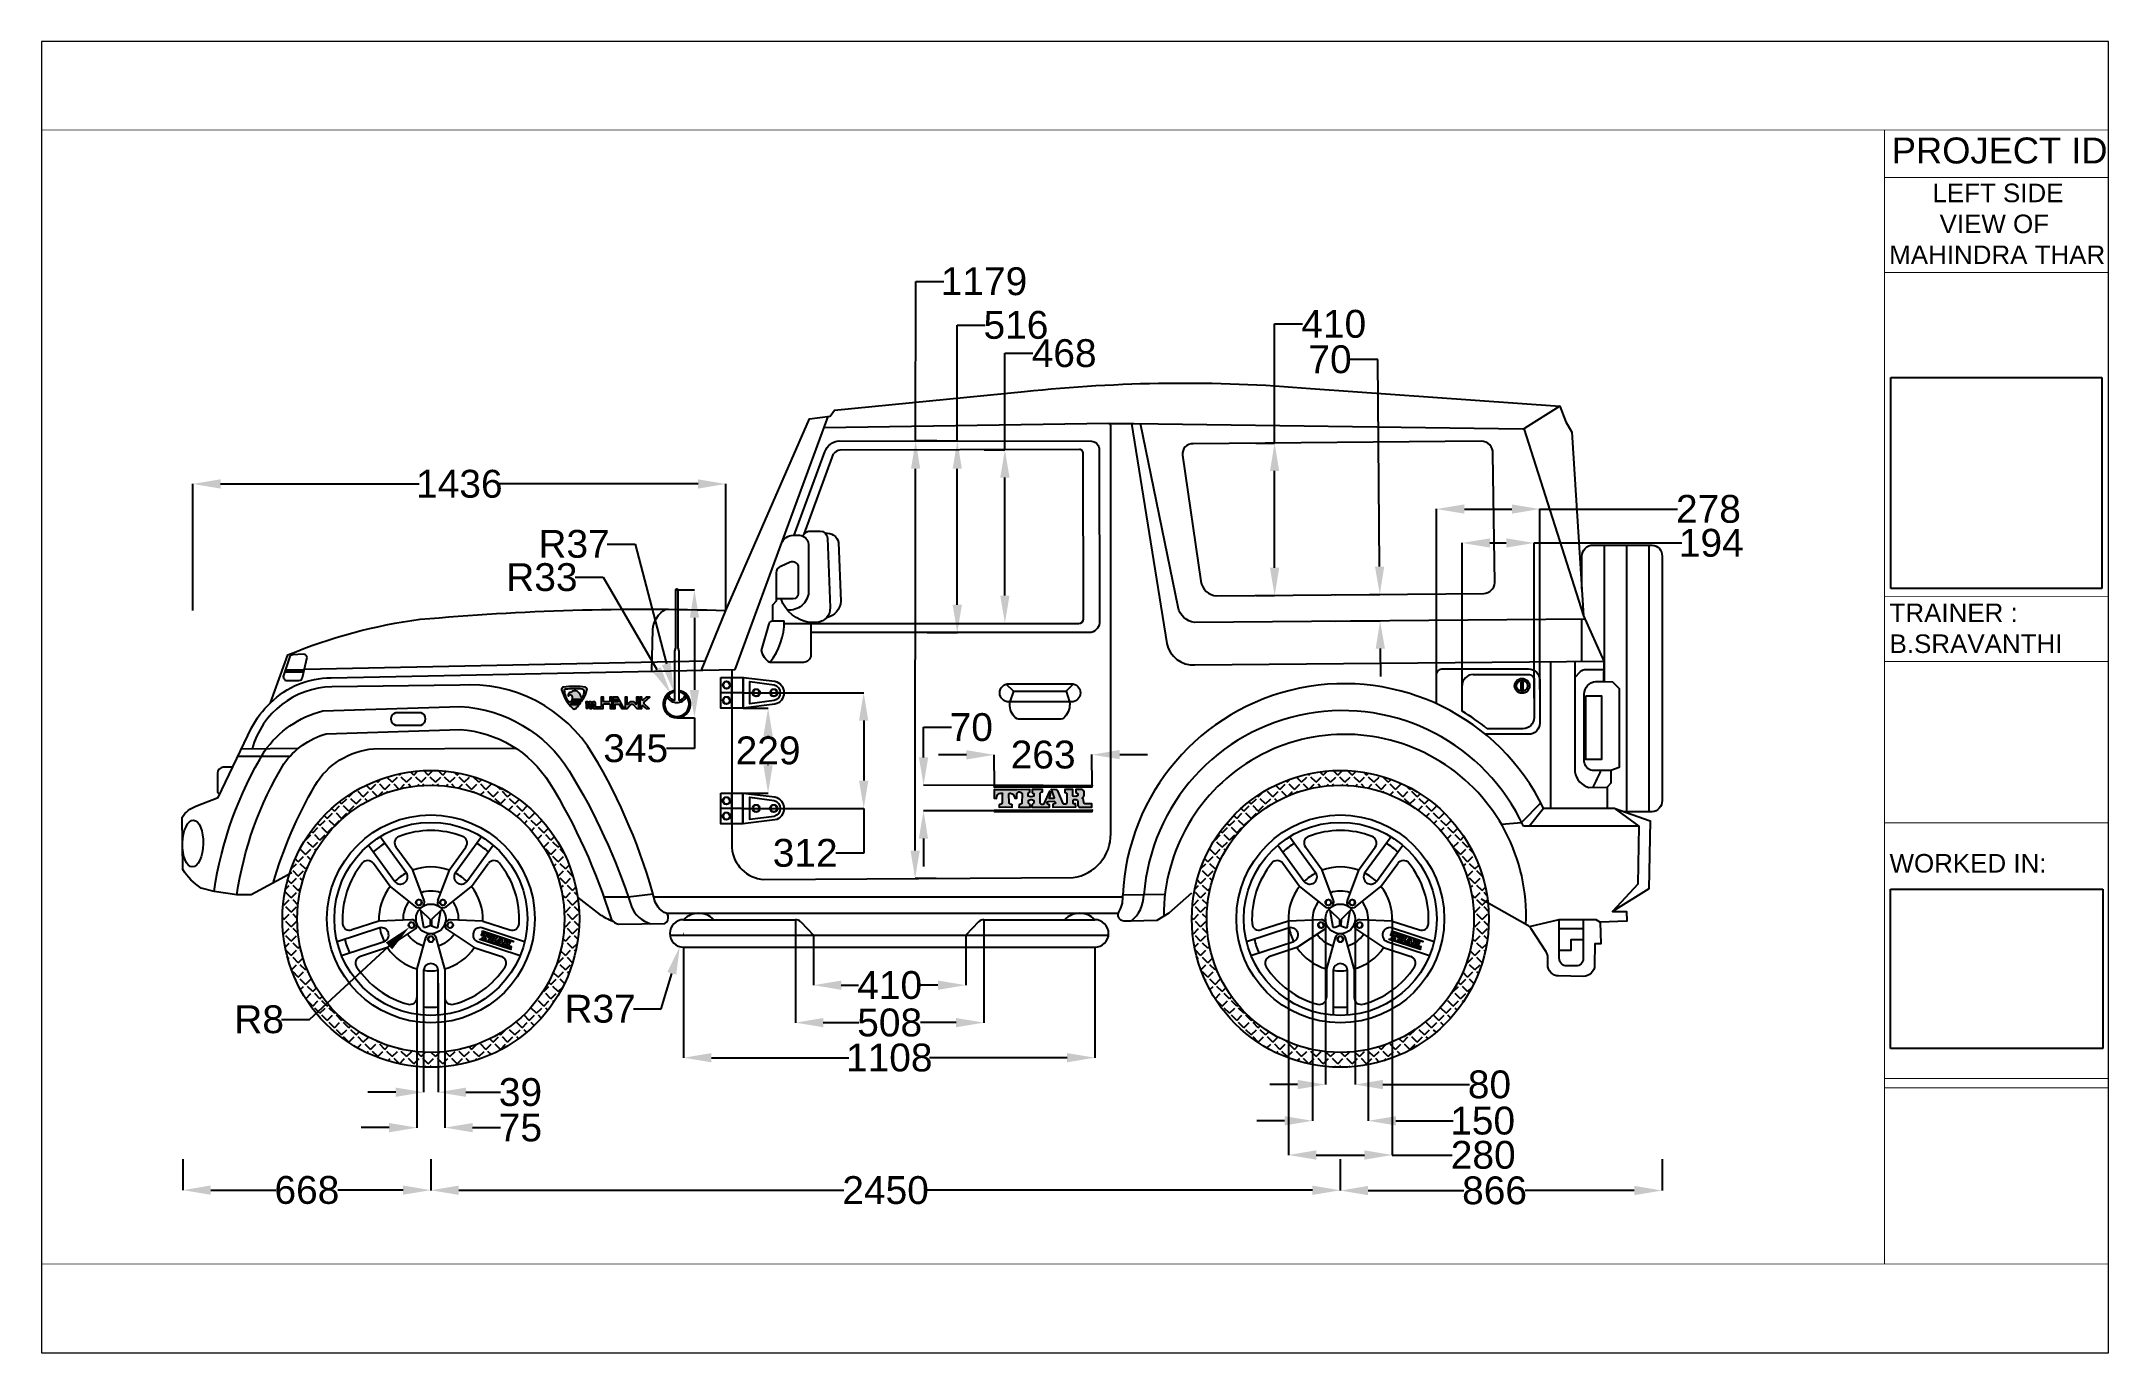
# Paper-space layout 'Right View' of a CAD drawing. Header units: millimetres. Extents: x 0 to 405, y 0 to 257.
# The model-space entities are those that its viewports show. They can reach past a viewport. Long polylines and large blocks are cut down to what shows.
import ezdxf

# ---------------------------------------------------------------- set-up
doc = ezdxf.new("R2010")
doc.units = ezdxf.units.MM
doc.header["$MEASUREMENT"] = 0
doc.layers.add('Dimensions', color=9, linetype='Continuous')
doc.layers.add('Zig Zag', color=7, linetype='ZIGZAG')
doc.styles.get("Standard").update_dxf_attribs({"font": 'arial.ttf'})
doc.linetypes.add('ZIGZAG', pattern='A,0.0001,-0.2,[131,ltypeshp.shx,S=0.2,R=0,X=-0.2,Y=0],-0.4,[131,ltypeshp.shx,S=0.2,R=180,X=0.2,Y=0],-0.2', length=0.8001)
doc.dimstyles.get("Standard").update_dxf_attribs({"dimtxt": 75, "dimasz": 75, "dimexe": 0.18, "dimexo": 0.0625, "dimgap": 0.09, "dimtad": 0, "dimtih": 1, "dimtoh": 1, "dimdec": 0, "dimzin": 0, "dimdsep": 46, "dimtxsty": 'Standard', "dimcen": 0.09, "dimadec": 0, "dimazin": 0, "dimtfac": 1, "dimtdec": 0, "dimtofl": 0, "dimtmove": 0, "dimatfit": 3, "dimfxl": 1, "dimtolj": 1, "dimtzin": 0, "dimarcsym": 0})
picture_1 = doc.add_image_def('image1.jpeg', size_in_pixel=(1023, 1024))
picture_2 = doc.add_image_def('image2.jpg', size_in_pixel=(866, 650))

psp = doc.layouts.new('Right View')

msp = doc.modelspace()

# ---------------------------------------------------------------- texts
at = {"attachment_point": 1}
for s, width, heights, insert, char_height in [('PROJECT ID', 571.664, [52.8], (122421.4, 44112), 69.98), ('      LEFT SIDE\\P       VIEW OF MAHINDRA THAR', 582.913, [357], (122414.4, 43987.7), 49.986), ('TRAINER :^JB.SRAVANTHI', 585.31, [147.1], (122415.4, 42856.6), 49.986), ('WORKED IN:', 558.131, [55.1], (122415.3, 42181.8), 49.99)]:
    msp.add_mtext_dynamic_manual_height_columns(s, width=width, gutter_width=0, heights=heights, dxfattribs=dict(at, insert=insert, char_height=char_height))

# ---------------------------------------------------------------- blocks, each defined once
blk = doc.blocks.new('*U3')
blk.add_circle((0, -3.3), 8)
blk.add_arc((0, -3.3), 14.6, 16.3739, 164.0888)
blk = doc.blocks.new('*U4')
at = {"color": 0, "linetype": 'ByBlock', "lineweight": -2, "transparency": 16777216}
for p, rotation in [((86446.1, 54757.7), 215.9999999999999), ((86506.5, 54757.7), 144), ((86427.5, 54700.3), 287.9999999999999), ((86525.1, 54700.3), 72)]:
    blk.add_blockref('*U3', p, dxfattribs=dict(at, rotation=rotation))
blk.add_blockref('*U3', (86476.3, 54664.8), dxfattribs=at)
blk = doc.blocks.new('*U5')
blk.add_lwpolyline([(8, 0), (4, 6.9), (-4, 6.9), (-8, 0), (-4, -6.9), (4, -6.9)], close=True)
blk = doc.blocks.new('*U6')
at = {"color": 0, "linetype": 'ByBlock', "lineweight": -2, "transparency": 16777216}
for p, rotation in [((86444.2, 54760.4), 215.9999999999999), ((86508.4, 54760.4), 144), ((86424.3, 54699.3), 287.9999999999999), ((86528.2, 54699.3), 71.99999999999996)]:
    blk.add_blockref('*U5', p, dxfattribs=dict(at, rotation=rotation))
blk.add_blockref('*U5', (86476.3, 54661.5), dxfattribs=at)
blk = doc.blocks.new('Thar Text')
h = blk.add_hatch(color=1)
h.dxf.hatch_style = 1
h.paths.add_polyline_path([(46.7, -3), (-34.6, 23.4), (-35.1, 21.7), (46.1, -4.7)])
h.paths.add_polyline_path([(-15.4, 11.2, -0.382894), (-13.9, 8.7), (-16.4, 1.4, -0.23712), (-17.9, 0.6), (-19.2, 0.6, 0.31703), (-19.4, 0.4), (-20, -1.3), (-10.7, -4.4), (-10.2, -2.9, 0.242247), (-10.7, -1.1, -0.339913), (-11, -0.2), (-10.4, 1.6, -0.265073), (-10.3, 1.7, -0.273396), (-5.9, 0.3, -0.277258), (-5.9, 0.1), (-6.5, -1.5, -0.294154), (-7.4, -2.3, 0.288317), (-8.7, -3.4), (-9.2, -4.9), (5.4, -9.6), (6, -7.6, -0.393076), (4.7, -5.4), (4.8, -5.1, -0.353837), (6, -4.5), (10.8, -6, -0.376101), (11.5, -7.4, -0.347638), (10.2, -8.3), (9, -8.3), (8.3, -10.5), (27.2, -16.6), (28, -13.9), (26.4, -13.4, -0.348559), (26, -12.8), (26.7, -10.7, -0.381602), (27.7, -10), (29.6, -10.6, -0.406679), (30.5, -12.6), (29.5, -15.8, 0.400639), (30.6, -17.9), (40.6, -21.1), (41.6, -18.3), (36.1, -16.5, -0.333412), (35.2, -15), (35.7, -13.1, 0.344418), (35.1, -11.1, 0.196792), (37.3, -9.2), (38.4, -6.2, 0.356185), (36.6, -3.6), (32, -2.1), (31.3, -4.1, 0.250677), (32, -5.5, -0.521072), (31.7, -7.7, -0.179004), (30.2, -7.8), (28.3, -7.1, -0.34931), (27.9, -6.3), (29.6, -1.4), (22.9, 0.8), (22.1, -1.6, -0.435565), (23.4, -3.7), (21.2, -10.5, -0.584703), (17.9, -10.3), (16.7, 1.7, 0.27519), (15.3, 3.2), (11.4, 4.5), (11.7, -3.1, -0.566637), (11.2, -3.6), (7.8, -2.5, -0.426032), (7.8, -1.8), (9.6, 0.4), (10.1, 2, 0.26241), (9.7, 3.6), (1.6, -5.4, -0.497213), (-1.2, -3.7), (1.2, 3.7, -0.471858), (3.7, 5.1), (4.3, 6.8), (-4.2, 9.6), (-4.9, 7.6, 0.376102), (-4, 6), (-4.7, 3.9, -0.251657), (-9.4, 5.4), (-9.1, 6.4, -0.401256), (-7, 8.1), (-6.3, 10.3), (-16.9, 13.7), (-26.6, 16.8), (-35.8, 19.8), (-38.1, 12.7), (-36.4, 12.1, -0.37191), (-31.2, 15.3, -0.585078), (-30.4, 13.7), (-32.6, 7, -0.316215), (-34.2, 6), (-35.5, 6.1, 0.351509), (-35.9, 5.8), (-36.5, 4.1), (-31, 2.4), (-25.6, 0.6), (-25, 2.3, 0.351509), (-25.2, 2.7), (-26.4, 3.4, -0.316215), (-27, 5.2), (-24.9, 11.9, -0.585078), (-23.3, 12.7, -0.37191), (-21, 7.1), (-19.3, 6.6), (-18.1, 10.1, -0.399434)])
h.paths.add_polyline_path([(40, -23.5), (-41.3, 2.9), (-41.8, 1.3), (39.4, -25.1)])
at = {"color": 1}
blk.add_lwpolyline([(-16.9, 13.7), (-26.6, 16.8), (-35.8, 19.8), (-38.1, 12.7), (-36.4, 12.1, -0.37191), (-31.2, 15.3, -0.585078), (-30.4, 13.7), (-32.6, 7, -0.316215), (-34.2, 6), (-35.5, 6.1, 0.351509), (-35.9, 5.8), (-36.5, 4.1), (-31, 2.4), (-25.6, 0.6), (-25, 2.3, 0.351509), (-25.2, 2.7), (-26.4, 3.4, -0.316215), (-27, 5.2), (-24.9, 11.9, -0.585078), (-23.3, 12.7, -0.37191), (-21, 7.1), (-19.3, 6.6), (-18.1, 10.1, -0.399434), (-15.4, 11.2, -0.382894), (-13.9, 8.7), (-16.4, 1.4, -0.23712), (-17.9, 0.6), (-19.2, 0.6, 0.31703), (-19.4, 0.4), (-20, -1.3), (-10.7, -4.4), (-10.2, -2.9, 0.242247), (-10.7, -1.1, -0.339913), (-11, -0.2), (-10.4, 1.6, -0.265073), (-10.3, 1.7, -0.273396), (-5.9, 0.3, -0.277258), (-5.9, 0.1), (-6.5, -1.5, -0.294154), (-7.4, -2.3, 0.288317), (-8.7, -3.4), (-9.2, -4.9), (5.4, -9.6), (6, -7.6, -0.393076), (4.7, -5.4), (4.8, -5.1, -0.353837), (6, -4.5), (10.8, -6, -0.376101), (11.5, -7.4, -0.347638), (10.2, -8.3), (9, -8.3), (8.3, -10.5), (27.2, -16.6), (28, -13.9), (26.4, -13.4, -0.348559), (26, -12.8), (26.7, -10.7, -0.381602), (27.7, -10), (29.6, -10.6, -0.406679), (30.5, -12.6), (29.5, -15.8, 0.400639), (30.6, -17.9), (40.6, -21.1), (41.6, -18.3), (36.1, -16.5, -0.333412), (35.2, -15), (35.7, -13.1, 0.344418), (35.1, -11.1, 0.196792), (37.3, -9.2), (38.4, -6.2, 0.356185), (36.6, -3.6), (32, -2.1), (31.3, -4.1, 0.250677), (32, -5.5, -0.521072), (31.7, -7.7, -0.179004), (30.2, -7.8), (28.3, -7.1, -0.34931), (27.9, -6.3), (29.6, -1.4), (22.9, 0.8), (22.1, -1.6, -0.435565), (23.4, -3.7), (21.2, -10.5, -0.584703), (17.9, -10.3), (16.7, 1.7, 0.27519), (15.3, 3.2), (11.4, 4.5), (11.7, -3.1, -0.58706), (11.2, -3.6), (7.8, -2.5, -0.426032), (7.8, -1.8), (9.6, 0.4), (10.1, 2, 0.26241), (9.7, 3.6), (1.6, -5.4, -0.497213), (-1.2, -3.7), (1.2, 3.7, -0.471858), (3.7, 5.1), (4.3, 6.8), (-4.2, 9.6), (-4.9, 7.6, 0.376102), (-4, 6), (-4.7, 3.9, -0.251657), (-9.4, 5.4), (-9.1, 6.4, -0.401256), (-7, 8.1), (-6.3, 10.3), (-16.9, 13.7)], format="xyb", dxfattribs=at)
for points in [[(-34.6, 23.4), (46.7, -3), (46.1, -4.7), (-35.1, 21.7)], [(-41.3, 2.9), (40, -23.5), (39.4, -25.1), (-41.8, 1.3)]]:
    blk.add_lwpolyline(points, close=True, dxfattribs=at)
blk = doc.blocks.new('Wheel')
h = blk.add_hatch()
h.set_pattern_fill('ANGLE', color=256, scale=100, angle=45)
h.set_pattern_definition([(45, (-86476.282, -54716.16), (-19.4454365, 19.4454365), [20, -7.5]), (135, (-86476.282, -54716.16), (-19.4454365, -19.4454365), [20, -7.5])])
h.paths.add_polyline_path([(0, 400), (0, 360, -0.414214), (360, 0), (400, 0, 0.414214)])
h.paths.add_polyline_path([(0, 400, 0.414214), (-400, 0), (-360, 0, -0.414214), (0, 360)])
h.paths.add_polyline_path([(-360, 0), (-400, 0, 0.414214), (0, -400), (0, -360, -0.414214)])
h.paths.add_polyline_path([(400, 0), (360, 0, -0.414214), (0, -360), (0, -400, 0.414214)])
for points in [[(-168.2, 198.3), (-97.1, 100.4, 0.916875), (-65.5, 123.4), (-136.6, 221.2)], [(136.6, 221.2), (65.5, 123.4, 0.916875), (97.1, 100.4), (168.2, 198.3)], [(-240.6, -98.7), (-125.5, -61.3, 0.916875), (-137.6, -24.2), (-252.6, -61.6)], [(252.6, -61.6), (137.6, -24.2, 0.916875), (125.5, -61.3), (240.6, -98.7)], [(19.5, -259.3), (19.5, -138.3, 0.916875), (-19.5, -138.3), (-19.5, -259.3)]]:
    blk.add_lwpolyline(points, format="xyb")
for points in [[(-48.9, 131.2), (-94.2, 193.4)], [(48.9, 131.2), (94.2, 193.4)], [(-109.6, 87.1), (-154.8, 149.3)], [(-18.4, 49.2), (-48.9, 131.2)], [(48.9, 131.2), (18.3, 49.1)], [(109.6, 87.1), (154.8, 149.3)], [(-109.6, 87.1), (-41, 32.6)], [(41.1, 32.7), (109.6, 87.1)], [(-1.9, -2), (-1.8, -18.5), (-14.1, -23.7), (-18.9, -23.7), (-27.1, 22.8), (-1.9, -2)], [(1.9, -2), (1.8, -18.5), (14.1, -23.7), (18.9, -23.7), (27, 22.8), (1.9, -2)], [(-139.9, -6), (-213, -29.8)], [(-52.5, -2.3), (-139.9, -6)], [(-116.7, -77.3), (-43.7, -29)], [(-14.1, -50.6), (-37.5, -134.9)], [(37.5, -134.9), (14, -50.5)], [(43.8, -29), (116.7, -77.3)], [(139.9, -6), (52.4, -2.3)], [(139.9, -6), (213, -29.8)], [(-116.7, -77.3), (-189.9, -101.1)], [(116.7, -77.3), (189.9, -101.1)], [(-37.5, -134.9), (-37.5, -211.8)], [(37.5, -134.9), (37.5, -211.8)]]:
    blk.add_lwpolyline(points)
for radius in [400, 360, 280, 260, 40]:
    blk.add_circle((0, 0), radius)
for centre, radius, start, end in [((0, 0), 238, 68.8883, 111.1117), ((0, 0), 238, 121.3003, 130.6997), ((-78.9, 204.5), 18.8, 111.1117, 216), ((78.9, 204.5), 18.8, 324, 68.8883), ((0, 0), 238, 49.3003, 58.6997), ((0, 0), 238, 140.8883, 183.1117), ((-170.1, 138.3), 18.8, 36, 140.8883), ((0, 0), 140, 117.9935, 134.0065), ((0, 0), 140, 69.5368, 110.4632), ((0, 0), 140, 45.9935, 62.0065), ((170.1, 138.3), 18.8, 39.1117, 144), ((0, 0), 238, 356.8883, 39.1117), ((0, 0), 140, 141.5368, 182.4632), ((0, 0), 75, 69.5368, 110.4632), ((0, 0), 140, 357.5368, 38.4632), ((0, 0), 75, 141.5368, 182.4632), ((0, 0), 75, 357.5368, 38.4632), ((-218.9, -11.9), 18.8, 183.1117, 288), ((0, 0), 238, 193.3003, 202.6997), ((0, 0), 140, 189.9935, 206.0065), ((0, 0), 75, 213.5368, 254.4632), ((0, 0), 75, 285.5368, 326.4632), ((218.9, -11.9), 18.8, 252, 356.8883), ((-184.1, -119), 18.8, 108, 212.8883), ((0, 0), 140, 213.5368, 254.4632), ((0, 0), 140, 285.5368, 326.4632), ((184.1, -119), 18.8, 327.1117, 72), ((0, 0), 238, 212.8883, 255.1117), ((0, 0), 140, 261.9935, 278.0065), ((0, 0), 238, 284.8883, 327.1117), ((-56.3, -211.8), 18.8, 255.1117, 0), ((56.3, -211.8), 18.8, 180, 284.8883), ((0, 0), 238, 265.3003, 274.6997)]:
    blk.add_arc(centre, radius, start, end)
for name in ['*U4', '*U6']:
    blk.add_blockref(name, (-86476.3, -54716.2))
at = {"color": 1, "xscale": 1.026477805229593, "yscale": 1.026477805229593, "zscale": 1.026477805229593}
blk.add_blockref('Thar Text', (174.7, -56.7), dxfattribs=at)
blk = doc.blocks.new('hawk')
h = blk.add_hatch(color=1)
h.dxf.hatch_style = 1
h.paths.add_polyline_path([(-35.9, 19, 0.404591), (-37.4, 16.6, 0.130147), (-27.7, 0.2, 0.408551), (-24.7, -0.1, 0.029395), (-21.8, 3.1), (-28.5, 3.1, -0.952211), (-28.6, 4.2), (-20.8, 4.2, 0.008754), (-20.1, 5.2), (-27.3, 5.2, -0.952211), (-27.4, 6.4), (-19.3, 6.4, 0.007725), (-18.7, 7.3), (-26.3, 7.3, -0.952211), (-26.4, 8.4), (-18, 8.4, 0.059257), (-14.6, 16.4, 0.409649), (-15.8, 19, 0.077233)])
h.paths.add_polyline_path([(-17.3, 15.2, -0.067371), (-18.8, 9.8, -0.471179), (-19.7, 9.8, 0.127913), (-22.4, 14.6, 0.282161), (-27.3, 15.4, 0.106668), (-28.7, 14.6, -0.178163), (-29.6, 14.2), (-30, 14.2, 0.211255), (-31.2, 13.4, 0.208142), (-31.3, 11.1, -0.206483), (-30.6, 12.3, -0.27889), (-29.4, 12.2, -0.363364), (-28, 8.2, -0.109199), (-29.2, 6, -0.464593), (-31, 6.1, -0.137068), (-34.8, 16, -0.350281), (-33.5, 17.5, -0.046137), (-19, 17.6, -0.443081)], flags=16)
h.paths.add_polyline_path([(-12.1, 4), (-12.1, 0), (-10.2, 0), (-10.2, 4.2), (-9.2, 4.2, -0.393943), (-8.8, 3.8), (-8.8, 0), (0, 0), (0, 3.4, -0.198912), (0.1, 3.6), (0.4, 3.9, -0.198912), (0.6, 4), (5.5, 4, -0.198912), (5.8, 3.9), (6, 3.6, -0.198912), (6.1, 3.4), (6.1, 0), (10.8, 0), (10.8, 3.4, -0.414214), (11.3, 3.9), (14.1, 3.9, -0.255949), (14.4, 3.8), (16.8, 0), (21.5, 0), (24.5, 3.5, -0.218786), (25.1, 3.9), (26.2, 3.9, -0.184158), (27, 3.5), (30.1, 0), (34.7, 0), (34.7, 1.9, -0.249265), (35.1, 2.7), (38.4, 0), (41.2, 0), (37, 3.8, -0.212693), (36.8, 4.1), (36.8, 5.6, -0.21738), (37, 5.9), (41.7, 10), (38.4, 10), (35.5, 7.5, -0.178932), (35.2, 7.4), (35, 7.4, -0.414214), (34.8, 7.6), (34.8, 10), (32.8, 10), (32.8, 1.1, -0.971146), (31.9, 1.1), (31.9, 10), (29.9, 10), (29.9, 4, -0.502321), (29.2, 3.9), (27.7, 5.6, 0.213791), (27.1, 5.9), (24.6, 5.9, 0.171096), (23.8, 5.6), (22.2, 3.7, -0.62129), (21.4, 3.8), (21.4, 10), (19.6, 10), (19.6, 0.9), (18.6, 0.9, -0.221264), (18, 1.3), (13.2, 10), (9, 10), (9, 1, -0.842099), (7.9, 1), (7.9, 10), (6, 10), (6, 6.4, -0.414214), (5.6, 6), (0.6, 6, -0.414214), (0.2, 6.4), (0.2, 10), (-1.8, 10), (-1.8, 1.6, -0.414214), (-2.3, 1.1), (-6.4, 1.1, -0.328801), (-7, 1.7), (-7, 5.1, 0.367304), (-7.6, 5.8), (-9.2, 5.8, 0.386944), (-9.7, 5.1), (-10.2, 5.1, 0.370557), (-10.9, 5.8), (-12.3, 5.8, 0.398474), (-13, 5.1), (-13.4, 5.1, 0.323889), (-13.9, 5.8), (-15.2, 5.8, 0.393145), (-15.7, 5.5), (-15.7, 4.8, 0.166006), (-15.6, 4.7), (-15.3, 4.2, -0.166006), (-15.2, 4.1), (-15.2, 0), (-13.5, 0), (-13.5, 4, -0.54313)])
h.paths.add_polyline_path([(10.7, 6), (10.7, 8, -0.414214), (10.9, 8.3), (11.8, 8.3, -0.251857), (12, 8.2), (13.1, 6.5, -0.134352), (13.2, 6.4), (13.2, 6, -0.428842), (12.9, 5.8), (10.9, 5.8, -0.414214)], flags=16)
for points in [[(-20.1, 5.2), (-27.3, 5.2, -0.952211), (-27.4, 6.4), (-19.3, 6.4, 0.007725), (-18.7, 7.3), (-26.3, 7.3, -0.952211), (-26.4, 8.4), (-18, 8.4, 0.059257), (-14.6, 16.4, 0.409649), (-15.8, 19, 0.077233), (-35.9, 19, 0.404591), (-37.4, 16.6, 0.130147), (-27.7, 0.2, 0.408551), (-24.7, -0.1, 0.029395), (-21.8, 3.1), (-28.5, 3.1, -0.952211), (-28.6, 4.2), (-20.8, 4.2, 0.008754)], [(10.9, 8.3), (11.8, 8.3, -0.251857), (12, 8.2), (13.1, 6.5, -0.134352), (13.2, 6.4), (13.2, 6, -0.428842), (12.9, 5.8), (10.9, 5.8, -0.414214), (10.7, 6), (10.7, 8, -0.414214)]]:
    blk.add_lwpolyline(points, format="xyb", close=True)
for points in [[(-34.8, 16, -0.350281), (-33.5, 17.5, -0.046137), (-19, 17.6, -0.443081), (-17.3, 15.2, -0.067371), (-18.8, 9.8, -0.471179), (-19.7, 9.8, 0.127913), (-22.4, 14.6, 0.282161), (-27.3, 15.4, 0.106668), (-28.7, 14.6, -0.178163), (-29.6, 14.2), (-30, 14.2, 0.211255), (-31.2, 13.4, 0.208142), (-31.3, 11.1, -0.206483), (-30.6, 12.3, -0.27889), (-29.4, 12.2, -0.363364), (-28, 8.2, -0.109199), (-29.2, 6, -0.464593), (-31, 6.1, -0.137068), (-34.8, 16)], [(-13.5, 0), (-13.5, 4, -0.54313), (-12.1, 4), (-12.1, 0), (-10.2, 0), (-10.2, 4.2), (-9.2, 4.2, -0.393943), (-8.8, 3.8), (-8.8, 0), (0, 0), (0, 3.4, -0.198912), (0.1, 3.6), (0.4, 3.9, -0.198912), (0.6, 4), (5.5, 4, -0.198912), (5.8, 3.9), (6, 3.6, -0.198912), (6.1, 3.4), (6.1, 0), (10.8, 0), (10.8, 3.4, -0.422861), (11.3, 3.9), (14.1, 3.9, -0.255949), (14.4, 3.8), (16.8, 0), (21.5, 0), (24.5, 3.5, -0.218786), (25.1, 3.9), (26.2, 3.9, -0.184158), (27, 3.5), (30.1, 0), (34.7, 0), (34.7, 1.9, -0.249265), (35.1, 2.7), (38.4, 0), (41.2, 0), (37, 3.8, -0.212693), (36.8, 4.1), (36.8, 5.6, -0.21738), (37, 5.9), (41.7, 10), (38.4, 10), (35.5, 7.5, -0.178932), (35.2, 7.4), (35, 7.4, -0.414214), (34.8, 7.6), (34.8, 10), (32.8, 10), (32.8, 1.1, -0.969725), (31.9, 1.1), (31.9, 10), (29.9, 10), (29.9, 4, -0.502321), (29.2, 3.9), (27.7, 5.6, 0.213791), (27.1, 5.9), (24.6, 5.9, 0.171096), (23.8, 5.6), (22.2, 3.6, -0.600263), (21.4, 3.8), (21.4, 10), (19.6, 10), (19.6, 0.9), (18.6, 0.9, -0.221264), (18, 1.3), (13.2, 10), (9, 10), (9, 1, -0.842099), (7.9, 1), (7.9, 10), (6, 10), (6, 6.4, -0.414214), (5.6, 6), (0.6, 6, -0.414214), (0.2, 6.4), (0.2, 10), (-1.8, 10), (-1.8, 1.6, -0.414143), (-2.3, 1.1), (-6.4, 1.1, -0.328801), (-7, 1.7), (-7, 5.1, 0.367304), (-7.6, 5.8), (-9.2, 5.8, 0.386944), (-9.7, 5.1), (-10.2, 5.1, 0.370557), (-10.9, 5.8), (-12.3, 5.8, 0.398474), (-13, 5.1), (-13.4, 5.1, 0.323889), (-13.9, 5.8), (-15.2, 5.8, 0.393145), (-15.7, 5.5), (-15.7, 4.8, 0.166006), (-15.6, 4.7), (-15.3, 4.2, -0.166006), (-15.2, 4.1), (-15.2, 0)]]:
    blk.add_lwpolyline(points, format="xyb")
blk.add_lwpolyline([(-13.5, 0), (-15.2, 0)])
blk = doc.blocks.new('*D133')
at = {"layer": 'Defpoints', "color": 0, "transparency": 16777216}
for p in [(120895.7, 42007.1), (120975.7, 42007.1), (120975.7, 41560.7)]:
    blk.add_point(p, dxfattribs=at)
at = {"layer": 'Dimensions', "color": 0, "lineweight": -2, "transparency": 16777216}
for p, q in [((120895.7, 42007), (120895.7, 41560.5)), ((120975.7, 42007), (120975.7, 41560.5)), ((120820.7, 41560.7), (120745.7, 41560.7)), ((121050.7, 41560.7), (121283.8, 41560.7))]:
    blk.add_line(p, q, dxfattribs=at)
at = {"layer": 'Dimensions', "color": 0, "transparency": 16777216}
for points in [[(120820.7, 41573.2), (120820.7, 41548.2), (120895.7, 41560.7)], [(121050.7, 41573.2), (121050.7, 41548.2), (120975.7, 41560.7)]]:
    blk.add_solid(points, dxfattribs=at)
at = {"layer": 'Dimensions', "color": 0, "transparency": 16777216, "insert": (121337.5, 41560.7), "char_height": 75, "attachment_point": 5}
blk.add_mtext('\\A1;80', dxfattribs=at)
blk = doc.blocks.new('*D134')
at = {"layer": 'Defpoints', "color": 0, "transparency": 16777216}
for p in [(120860.7, 42007.1), (121010.7, 42007.1), (121010.7, 41463.1)]:
    blk.add_point(p, dxfattribs=at)
at = {"layer": 'Dimensions', "color": 0, "lineweight": -2, "transparency": 16777216}
for p, q in [((120860.7, 42007), (120860.7, 41462.9)), ((121010.7, 42007), (121010.7, 41462.9)), ((120785.7, 41463.1), (120710.7, 41463.1)), ((121085.7, 41463.1), (121239.9, 41463.1))]:
    blk.add_line(p, q, dxfattribs=at)
at = {"layer": 'Dimensions', "color": 0, "transparency": 16777216}
for points in [[(120785.7, 41475.6), (120785.7, 41450.6), (120860.7, 41463.1)], [(121085.7, 41475.6), (121085.7, 41450.6), (121010.7, 41463.1)]]:
    blk.add_solid(points, dxfattribs=at)
at = {"layer": 'Dimensions', "color": 0, "transparency": 16777216, "insert": (121319.2, 41463.1), "char_height": 75, "attachment_point": 5}
blk.add_mtext('\\A1;150', dxfattribs=at)
blk = doc.blocks.new('*D135')
at = {"layer": 'Defpoints', "color": 0, "transparency": 16777216}
for p in [(120795.7, 42007.1), (121075.7, 42007.1), (121075.7, 41370.9)]:
    blk.add_point(p, dxfattribs=at)
at = {"layer": 'Dimensions', "color": 0, "lineweight": -2, "transparency": 16777216}
for p, q in [((120795.7, 42007), (120795.7, 41370.7)), ((121075.7, 42007), (121075.7, 41370.7)), ((120870.7, 41370.9), (121000.7, 41370.9)), ((121075.7, 41370.9), (121237.3, 41370.9))]:
    blk.add_line(p, q, dxfattribs=at)
at = {"layer": 'Dimensions', "color": 0, "transparency": 16777216}
for points in [[(120870.7, 41383.4), (120870.7, 41358.4), (120795.7, 41370.9)], [(121000.7, 41383.4), (121000.7, 41358.4), (121075.7, 41370.9)]]:
    blk.add_solid(points, dxfattribs=at)
at = {"layer": 'Dimensions', "color": 0, "transparency": 16777216, "insert": (121320.7, 41370.9), "char_height": 75, "attachment_point": 5}
blk.add_mtext('\\A1;280', dxfattribs=at)
blk = doc.blocks.new('*D136')
at = {"layer": 'Defpoints', "color": 0, "transparency": 16777216}
for p in [(118466.2, 41833.7), (118505.2, 41833.7), (118505.2, 41540)]:
    blk.add_point(p, dxfattribs=at)
at = {"layer": 'Dimensions', "color": 0, "lineweight": -2, "transparency": 16777216}
for p, q in [((118466.2, 41833.7), (118466.2, 41539.8)), ((118505.2, 41833.7), (118505.2, 41539.8)), ((118391.2, 41540), (118316.2, 41540)), ((118580.2, 41540), (118673.2, 41540))]:
    blk.add_line(p, q, dxfattribs=at)
at = {"layer": 'Dimensions', "color": 0, "transparency": 16777216}
for points in [[(118391.2, 41552.5), (118391.2, 41527.5), (118466.2, 41540)], [(118580.2, 41552.5), (118580.2, 41527.5), (118505.2, 41540)]]:
    blk.add_solid(points, dxfattribs=at)
at = {"layer": 'Dimensions', "color": 0, "transparency": 16777216, "insert": (118727.1, 41540), "char_height": 75, "attachment_point": 5}
blk.add_mtext('\\A1;39', dxfattribs=at)
blk = doc.blocks.new('*D137')
at = {"layer": 'Defpoints', "color": 0, "transparency": 16777216}
for p in [(118448.2, 41833.7), (118523.2, 41833.7), (118523.2, 41444.6)]:
    blk.add_point(p, dxfattribs=at)
at = {"layer": 'Dimensions', "color": 0, "lineweight": -2, "transparency": 16777216}
for p, q in [((118448.2, 41833.7), (118448.2, 41444.4)), ((118523.2, 41833.7), (118523.2, 41444.4)), ((118373.2, 41444.6), (118298.2, 41444.6)), ((118598.2, 41444.6), (118673.2, 41444.6))]:
    blk.add_line(p, q, dxfattribs=at)
at = {"layer": 'Dimensions', "color": 0, "transparency": 16777216}
for points in [[(118373.2, 41457.1), (118373.2, 41432.1), (118448.2, 41444.6)], [(118598.2, 41457.1), (118598.2, 41432.1), (118523.2, 41444.6)]]:
    blk.add_solid(points, dxfattribs=at)
at = {"layer": 'Dimensions', "color": 0, "transparency": 16777216, "insert": (118727, 41444.6), "char_height": 75, "attachment_point": 5}
blk.add_mtext('\\A1;75', dxfattribs=at)
blk = doc.blocks.new('*D108')
at = {"layer": 'Defpoints', "color": 0, "transparency": 16777216}
for p in [(118427.9, 41984.8), (118433.8, 41990.2)]:
    blk.add_point(p, dxfattribs=at)
at = {"layer": 'Dimensions', "color": 0, "lineweight": -2, "transparency": 16777216}
for p, q in [((118433.7, 41990.2), (118433.9, 41990.2)), ((118433.8, 41990.1), (118433.8, 41990.3)), ((118158.7, 41736.1), (118372.8, 41933.9)), ((118083.7, 41736.1), (118158.7, 41736.1))]:
    blk.add_line(p, q, dxfattribs=at)
at = {"layer": 'Dimensions', "color": 0, "transparency": 16777216}
blk.add_solid([(118364.3, 41943.1), (118381.3, 41924.7), (118427.9, 41984.8)], dxfattribs=at)
at = {"layer": 'Dimensions', "color": 0, "transparency": 16777216, "insert": (118023.1, 41736.1), "char_height": 75, "attachment_point": 5}
blk.add_mtext('\\A1;R8', dxfattribs=at)
blk = doc.blocks.new('*D148')
at = {"layer": 'Defpoints', "color": 0, "transparency": 16777216}
for p in [(119166.7, 41930.6), (120274.5, 41930.6), (120274.5, 41633)]:
    blk.add_point(p, dxfattribs=at)
at = {"layer": 'Dimensions', "color": 0, "lineweight": -2, "transparency": 16777216}
for p, q in [((119166.7, 41930.6), (119166.7, 41632.9)), ((120274.5, 41930.6), (120274.5, 41632.9)), ((119241.7, 41633), (119612, 41633)), ((120199.5, 41633), (119829.2, 41633))]:
    blk.add_line(p, q, dxfattribs=at)
at = {"layer": 'Dimensions', "color": 0, "transparency": 16777216}
for points in [[(119241.7, 41645.5), (119241.7, 41620.5), (119166.7, 41633)], [(120199.5, 41645.5), (120199.5, 41620.5), (120274.5, 41633)]]:
    blk.add_solid(points, dxfattribs=at)
at = {"layer": 'Dimensions', "color": 0, "transparency": 16777216, "insert": (119720.6, 41633), "char_height": 75, "attachment_point": 5}
blk.add_mtext('\\A1;1108', dxfattribs=at)
blk = doc.blocks.new('*D111')
at = {"layer": 'Defpoints', "color": 0, "transparency": 16777216}
for p in [(119166.7, 41967.7), (119156.2, 41932.2)]:
    blk.add_point(p, dxfattribs=at)
at = {"layer": 'Dimensions', "color": 0, "lineweight": -2, "transparency": 16777216}
for p, q in [((119166.6, 41967.7), (119166.8, 41967.7)), ((119166.7, 41967.6), (119166.7, 41967.8)), ((119106.3, 41764.5), (119134.8, 41860.3)), ((119031.3, 41764.5), (119106.3, 41764.5))]:
    blk.add_line(p, q, dxfattribs=at)
at = {"layer": 'Dimensions', "color": 0, "transparency": 16777216}
blk.add_solid([(119122.8, 41863.8), (119146.8, 41856.7), (119156.2, 41932.2)], dxfattribs=at)
at = {"layer": 'Dimensions', "color": 0, "transparency": 16777216, "insert": (118941.6, 41764.5), "char_height": 75, "attachment_point": 5}
blk.add_mtext('\\A1;R37', dxfattribs=at)
blk = doc.blocks.new('*D149')
at = {"layer": 'Defpoints', "color": 0, "transparency": 16777216}
for p in [(119467.7, 42004.8), (119975.7, 42004.8), (119975.7, 41727.5)]:
    blk.add_point(p, dxfattribs=at)
at = {"layer": 'Dimensions', "color": 0, "lineweight": -2, "transparency": 16777216}
for p, q in [((119467.7, 42004.7), (119467.7, 41727.3)), ((119975.7, 42004.7), (119975.7, 41727.3)), ((119542.7, 41727.5), (119638.7, 41727.5)), ((119900.7, 41727.5), (119804.7, 41727.5))]:
    blk.add_line(p, q, dxfattribs=at)
at = {"layer": 'Dimensions', "color": 0, "transparency": 16777216}
for points in [[(119542.7, 41740), (119542.7, 41715), (119467.7, 41727.5)], [(119900.7, 41740), (119900.7, 41715), (119975.7, 41727.5)]]:
    blk.add_solid(points, dxfattribs=at)
at = {"layer": 'Dimensions', "color": 0, "transparency": 16777216, "insert": (119721.7, 41727.5), "char_height": 75, "attachment_point": 5}
blk.add_mtext('\\A1;508', dxfattribs=at)
blk = doc.blocks.new('*D150')
at = {"layer": 'Defpoints', "color": 0, "transparency": 16777216}
for p in [(119516.5, 41963.4), (119926.9, 41963.4), (119926.9, 41828.4)]:
    blk.add_point(p, dxfattribs=at)
at = {"layer": 'Dimensions', "color": 0, "lineweight": -2, "transparency": 16777216}
for p, q in [((119516.5, 41963.3), (119516.5, 41828.2)), ((119926.9, 41963.3), (119926.9, 41828.2)), ((119591.5, 41828.4), (119637.4, 41828.4)), ((119851.9, 41828.4), (119806, 41828.4))]:
    blk.add_line(p, q, dxfattribs=at)
at = {"layer": 'Dimensions', "color": 0, "transparency": 16777216}
for points in [[(119591.5, 41840.9), (119591.5, 41815.9), (119516.5, 41828.4)], [(119851.9, 41840.9), (119851.9, 41815.9), (119926.9, 41828.4)]]:
    blk.add_solid(points, dxfattribs=at)
at = {"layer": 'Dimensions', "color": 0, "transparency": 16777216, "insert": (119721.7, 41828.4), "char_height": 75, "attachment_point": 5}
blk.add_mtext('\\A1;410', dxfattribs=at)
blk = doc.blocks.new('*D182')
at = {"layer": 'Defpoints', "color": 0, "transparency": 16777216}
for p in [(119791.7, 43294.6), (119848.5, 43294.5), (119846.9, 42115.9)]:
    blk.add_point(p, dxfattribs=at)
at = {"layer": 'Dimensions', "color": 0, "lineweight": -2, "transparency": 16777216}
for p, q in [((119791.7, 43294.6), (119792.3, 43724.3)), ((119792.3, 43724.3), (119867.3, 43724.3)), ((119848.4, 43294.5), (119791.6, 43294.6)), ((119790.3, 42191), (119791.6, 43219.6)), ((119846.9, 42115.9), (119790, 42116))]:
    blk.add_line(p, q, dxfattribs=at)
at = {"layer": 'Dimensions', "color": 0, "transparency": 16777216}
for points in [[(119779.1, 43219.6), (119804.1, 43219.5), (119791.7, 43294.6)], [(119777.8, 42191), (119802.8, 42190.9), (119790.2, 42116)]]:
    blk.add_solid(points, dxfattribs=at)
at = {"layer": 'Dimensions', "color": 0, "transparency": 16777216, "insert": (119975.9, 43724.3), "char_height": 75, "attachment_point": 5}
blk.add_mtext('\\A1;1179', dxfattribs=at)
blk = doc.blocks.new('*D183')
at = {"layer": 'Defpoints', "color": 0, "transparency": 16777216}
for p in [(119822.2, 43294.5), (119822.2, 42778.1), (119903.9, 42778.1)]:
    blk.add_point(p, dxfattribs=at)
at = {"layer": 'Dimensions', "color": 0, "lineweight": -2, "transparency": 16777216}
for p, q in [((119903.9, 43294.5), (119903.9, 43606.7)), ((119903.9, 43606.7), (119978.9, 43606.7)), ((119822.3, 43294.5), (119904.1, 43294.5)), ((119903.9, 42853.1), (119903.9, 43219.5)), ((119822.3, 42778.1), (119904.1, 42778.1))]:
    blk.add_line(p, q, dxfattribs=at)
at = {"layer": 'Dimensions', "color": 0, "transparency": 16777216}
for points in [[(119891.4, 43219.5), (119916.4, 43219.5), (119903.9, 43294.5)], [(119891.4, 42853.1), (119916.4, 42853.1), (119903.9, 42778.1)]]:
    blk.add_solid(points, dxfattribs=at)
at = {"layer": 'Dimensions', "color": 0, "transparency": 16777216, "insert": (120061.9, 43606.7), "char_height": 75, "attachment_point": 5}
blk.add_mtext('\\A1;516', dxfattribs=at)
blk = doc.blocks.new('*D184')
at = {"layer": 'Defpoints', "color": 0, "transparency": 16777216}
for p in [(119976, 43270.8), (119976, 42803.1), (120032.1, 42803.1)]:
    blk.add_point(p, dxfattribs=at)
at = {"layer": 'Dimensions', "color": 0, "lineweight": -2, "transparency": 16777216}
for p, q in [((120032.1, 43270.8), (120032.1, 43530.6)), ((120032.1, 43530.6), (120107.1, 43530.6)), ((119976.1, 43270.8), (120032.3, 43270.8)), ((120032.1, 42878.1), (120032.1, 43195.8)), ((119976.1, 42803.1), (120032.3, 42803.1))]:
    blk.add_line(p, q, dxfattribs=at)
at = {"layer": 'Dimensions', "color": 0, "transparency": 16777216}
for points in [[(120019.6, 43195.8), (120044.6, 43195.8), (120032.1, 43270.8)], [(120019.6, 42878.1), (120044.6, 42878.1), (120032.1, 42803.1)]]:
    blk.add_solid(points, dxfattribs=at)
at = {"layer": 'Dimensions', "color": 0, "transparency": 16777216, "insert": (120191.7, 43530.6), "char_height": 75, "attachment_point": 5}
blk.add_mtext('\\A1;468', dxfattribs=at)
blk = doc.blocks.new('*D185')
at = {"layer": 'Defpoints', "color": 0, "transparency": 16777216}
for p in [(120707.6, 43288.6), (120707.6, 42878), (120758.7, 42878)]:
    blk.add_point(p, dxfattribs=at)
at = {"layer": 'Dimensions', "color": 0, "lineweight": -2, "transparency": 16777216}
for p, q in [((120758.7, 43288.6), (120758.7, 43609.6)), ((120758.7, 43609.6), (120833.7, 43609.6)), ((120707.7, 43288.6), (120758.8, 43288.6)), ((120758.7, 42953), (120758.7, 43213.6)), ((120707.7, 42878), (120758.8, 42878))]:
    blk.add_line(p, q, dxfattribs=at)
at = {"layer": 'Dimensions', "color": 0, "transparency": 16777216}
for points in [[(120746.2, 43213.6), (120771.2, 43213.6), (120758.7, 43288.6)], [(120746.2, 42953), (120771.2, 42953), (120758.7, 42878)]]:
    blk.add_solid(points, dxfattribs=at)
at = {"layer": 'Dimensions', "color": 0, "transparency": 16777216, "insert": (120918, 43609.6), "char_height": 75, "attachment_point": 5}
blk.add_mtext('\\A1;410', dxfattribs=at)
blk = doc.blocks.new('*D186')
at = {"layer": 'Defpoints', "color": 0, "transparency": 16777216}
for p in [(120922.8, 42879.9), (121042.2, 42881), (120923.5, 42808.9)]:
    blk.add_point(p, dxfattribs=at)
at = {"layer": 'Dimensions', "color": 0, "lineweight": -2, "transparency": 16777216}
for p, q in [((121036.5, 43514.1), (120961.5, 43514.1)), ((121041.5, 42956), (121036.5, 43514.1)), ((120922.9, 42879.9), (121042.4, 42881)), ((120923.5, 42808.9), (121043, 42810)), ((121043.5, 42735), (121044.2, 42660))]:
    blk.add_line(p, q, dxfattribs=at)
at = {"layer": 'Dimensions', "color": 0, "transparency": 16777216}
for points in [[(121054, 42956.1), (121029, 42955.9), (121042.2, 42881)], [(121056, 42735.1), (121031, 42734.9), (121042.8, 42810)]]:
    blk.add_solid(points, dxfattribs=at)
at = {"layer": 'Dimensions', "color": 0, "transparency": 16777216, "insert": (120908.1, 43514.1), "char_height": 75, "attachment_point": 5}
blk.add_mtext('\\A1;70', dxfattribs=at)
blk = doc.blocks.new('*D187')
at = {"layer": 'Defpoints', "color": 0, "transparency": 16777216}
for p in [(121472.8, 43111.1), (121194.9, 42625.1), (121472.8, 42625.1)]:
    blk.add_point(p, dxfattribs=at)
at = {"layer": 'Dimensions', "color": 0, "lineweight": -2, "transparency": 16777216}
for p, q in [((121194.9, 42625.1), (121194.9, 43111.3)), ((121269.9, 43111.1), (121397.8, 43111.1)), ((121472.8, 42625.1), (121472.8, 43111.3)), ((121472.8, 43111.1), (121843.8, 43111.1))]:
    blk.add_line(p, q, dxfattribs=at)
at = {"layer": 'Dimensions', "color": 0, "transparency": 16777216}
for points in [[(121269.9, 43123.6), (121269.9, 43098.6), (121194.9, 43111.1)], [(121397.8, 43123.6), (121397.8, 43098.6), (121472.8, 43111.1)]]:
    blk.add_solid(points, dxfattribs=at)
at = {"layer": 'Dimensions', "color": 0, "transparency": 16777216, "insert": (121927.4, 43111.1), "char_height": 75, "attachment_point": 5}
blk.add_mtext('\\A1;278', dxfattribs=at)
blk = doc.blocks.new('*D188')
at = {"layer": 'Defpoints', "color": 0, "transparency": 16777216}
for p in [(121457.8, 43019.7), (121263.8, 42601.2), (121457.8, 42601.2)]:
    blk.add_point(p, dxfattribs=at)
at = {"layer": 'Dimensions', "color": 0, "lineweight": -2, "transparency": 16777216}
for p, q in [((121263.8, 42601.3), (121263.8, 43019.9)), ((121338.8, 43019.7), (121382.8, 43019.7)), ((121457.8, 42601.3), (121457.8, 43019.9)), ((121457.8, 43019.7), (121855.8, 43019.7))]:
    blk.add_line(p, q, dxfattribs=at)
at = {"layer": 'Dimensions', "color": 0, "transparency": 16777216}
for points in [[(121338.8, 43032.2), (121338.8, 43007.2), (121263.8, 43019.7)], [(121382.8, 43032.2), (121382.8, 43007.2), (121457.8, 43019.7)]]:
    blk.add_solid(points, dxfattribs=at)
at = {"layer": 'Dimensions', "color": 0, "transparency": 16777216, "insert": (121935.1, 43019.7), "char_height": 75, "attachment_point": 5}
blk.add_mtext('\\A1;194', dxfattribs=at)
blk = doc.blocks.new('*D189')
at = {"layer": 'Defpoints', "color": 0, "transparency": 16777216}
for p in [(119326.7, 42616.3), (119326.7, 42304.5), (119651.7, 42304.5)]:
    blk.add_point(p, dxfattribs=at)
at = {"layer": 'Dimensions', "color": 0, "lineweight": -2, "transparency": 16777216}
for p, q in [((119326.7, 42616.3), (119651.8, 42616.3)), ((119651.7, 42541.3), (119651.7, 42379.5)), ((119326.7, 42304.5), (119651.8, 42304.5)), ((119651.7, 42304.5), (119651.7, 42184.4)), ((119651.7, 42184.4), (119576.7, 42184.4))]:
    blk.add_line(p, q, dxfattribs=at)
at = {"layer": 'Dimensions', "color": 0, "transparency": 16777216}
for points in [[(119639.2, 42541.3), (119664.2, 42541.3), (119651.7, 42616.3)], [(119639.2, 42379.5), (119664.2, 42379.5), (119651.7, 42304.5)]]:
    blk.add_solid(points, dxfattribs=at)
at = {"layer": 'Dimensions', "color": 0, "transparency": 16777216, "insert": (119494.1, 42184.4), "char_height": 75, "attachment_point": 5}
blk.add_mtext('\\A1;312', dxfattribs=at)
blk = doc.blocks.new('*D190')
at = {"layer": 'Defpoints', "color": 0, "transparency": 16777216}
for p in [(119326.7, 42574.9), (119326.5, 42345.9), (119394.1, 42345.8)]:
    blk.add_point(p, dxfattribs=at)
at = {"layer": 'Dimensions', "color": 0, "lineweight": -2, "transparency": 16777216}
for p, q in [((119326.7, 42574.9), (119394.4, 42574.9)), ((119394.2, 42499.9), (119394.2, 42498.8)), ((119394.2, 42420.8), (119394.2, 42422)), ((119326.6, 42345.9), (119394.3, 42345.8))]:
    blk.add_line(p, q, dxfattribs=at)
at = {"layer": 'Dimensions', "color": 0, "transparency": 16777216}
for points in [[(119381.7, 42499.9), (119406.7, 42499.9), (119394.3, 42574.9)], [(119381.7, 42420.9), (119406.7, 42420.8), (119394.1, 42345.8)]]:
    blk.add_solid(points, dxfattribs=at)
at = {"layer": 'Dimensions', "color": 0, "transparency": 16777216, "insert": (119394.2, 42460.4), "char_height": 75, "attachment_point": 5}
blk.add_mtext('\\A1;229', dxfattribs=at)
blk = doc.blocks.new('*D122')
at = {"layer": 'Defpoints', "color": 0, "transparency": 16777216}
for p in [(117817.6, 41359.8), (118485.7, 41359.8), (118485.7, 41276.3)]:
    blk.add_point(p, dxfattribs=at)
at = {"layer": 'Dimensions', "color": 0, "lineweight": -2, "transparency": 16777216}
for p, q in [((117817.6, 41359.7), (117817.6, 41276.1)), ((118485.7, 41359.7), (118485.7, 41276.1)), ((117892.6, 41276.3), (118068.4, 41276.3)), ((118410.7, 41276.3), (118234.9, 41276.3))]:
    blk.add_line(p, q, dxfattribs=at)
at = {"layer": 'Dimensions', "color": 0, "transparency": 16777216}
for points in [[(117892.6, 41288.8), (117892.6, 41263.8), (117817.6, 41276.3)], [(118410.7, 41288.8), (118410.7, 41263.8), (118485.7, 41276.3)]]:
    blk.add_solid(points, dxfattribs=at)
at = {"layer": 'Dimensions', "color": 0, "transparency": 16777216, "insert": (118151.7, 41276.3), "char_height": 75, "attachment_point": 5}
blk.add_mtext('\\A1;668', dxfattribs=at)
blk = doc.blocks.new('*D123')
at = {"layer": 'Defpoints', "color": 0, "transparency": 16777216}
for p in [(118485.7, 41359.8), (120935.7, 41359.8), (120935.7, 41275.9)]:
    blk.add_point(p, dxfattribs=at)
at = {"layer": 'Dimensions', "color": 0, "lineweight": -2, "transparency": 16777216}
for p, q in [((118485.7, 41359.7), (118485.7, 41275.7)), ((120935.7, 41359.7), (120935.7, 41275.7)), ((118560.7, 41275.9), (119598.1, 41275.9)), ((120860.7, 41275.9), (119823.3, 41275.9))]:
    blk.add_line(p, q, dxfattribs=at)
at = {"layer": 'Dimensions', "color": 0, "transparency": 16777216}
for points in [[(118560.7, 41288.4), (118560.7, 41263.4), (118485.7, 41275.9)], [(120860.7, 41288.4), (120860.7, 41263.4), (120935.7, 41275.9)]]:
    blk.add_solid(points, dxfattribs=at)
at = {"layer": 'Dimensions', "color": 0, "transparency": 16777216, "insert": (119710.7, 41275.9), "char_height": 75, "attachment_point": 5}
blk.add_mtext('\\A1;2450', dxfattribs=at)
blk = doc.blocks.new('*D124')
at = {"layer": 'Defpoints', "color": 0, "transparency": 16777216}
for p in [(120935.7, 41359.8), (121802.6, 41359.8), (121802.6, 41275.2)]:
    blk.add_point(p, dxfattribs=at)
at = {"layer": 'Dimensions', "color": 0, "lineweight": -2, "transparency": 16777216}
for p, q in [((120935.7, 41359.7), (120935.7, 41275)), ((121802.6, 41359.7), (121802.6, 41275)), ((121010.7, 41275.2), (121268.2, 41275.2)), ((121727.6, 41275.2), (121434.1, 41275.2))]:
    blk.add_line(p, q, dxfattribs=at)
at = {"layer": 'Dimensions', "color": 0, "transparency": 16777216}
for points in [[(121010.7, 41287.7), (121010.7, 41262.7), (120935.7, 41275.2)], [(121727.6, 41287.7), (121727.6, 41262.7), (121802.6, 41275.2)]]:
    blk.add_solid(points, dxfattribs=at)
at = {"layer": 'Dimensions', "color": 0, "transparency": 16777216, "insert": (121351.2, 41275.2), "char_height": 75, "attachment_point": 5}
blk.add_mtext('\\A1;866', dxfattribs=at)
blk = doc.blocks.new('*D191')
at = {"layer": 'Defpoints', "color": 0, "transparency": 16777216}
for p in [(119148.4, 42893.3), (119195.8, 42893.3), (119148.4, 42548.7)]:
    blk.add_point(p, dxfattribs=at)
at = {"layer": 'Dimensions', "color": 0, "lineweight": -2, "transparency": 16777216}
for p, q in [((119148.5, 42893.3), (119195.9, 42893.3)), ((119195.8, 42818.3), (119195.8, 42623.7)), ((119148.5, 42548.7), (119195.9, 42548.7)), ((119195.8, 42548.7), (119195.8, 42466.3)), ((119195.8, 42466.3), (119120.8, 42466.3))]:
    blk.add_line(p, q, dxfattribs=at)
at = {"layer": 'Dimensions', "color": 0, "transparency": 16777216}
for points in [[(119183.3, 42818.3), (119208.3, 42818.3), (119195.8, 42893.3)], [(119183.3, 42623.7), (119208.3, 42623.7), (119195.8, 42548.7)]]:
    blk.add_solid(points, dxfattribs=at)
at = {"layer": 'Dimensions', "color": 0, "transparency": 16777216, "insert": (119037.6, 42466.3), "char_height": 75, "attachment_point": 5}
blk.add_mtext('\\A1;345', dxfattribs=at)
blk = doc.blocks.new('*D125')
at = {"layer": 'Defpoints', "color": 0, "transparency": 16777216}
for p in [(119139.1, 42621.4), (119148.4, 42585.6)]:
    blk.add_point(p, dxfattribs=at)
at = {"layer": 'Dimensions', "color": 0, "lineweight": -2, "transparency": 16777216}
for p, q in [((118961.1, 43016.8), (119036.1, 43016.8)), ((119036.1, 43016.8), (119120.2, 42694)), ((119148.3, 42585.6), (119148.5, 42585.6)), ((119148.4, 42585.6), (119148.4, 42585.7))]:
    blk.add_line(p, q, dxfattribs=at)
at = {"layer": 'Dimensions', "color": 0, "transparency": 16777216}
blk.add_solid([(119132.3, 42697.2), (119108.1, 42690.9), (119139.1, 42621.4)], dxfattribs=at)
at = {"layer": 'Dimensions', "color": 0, "transparency": 16777216, "insert": (118871.4, 43016.8), "char_height": 75, "attachment_point": 5}
blk.add_mtext('\\A1;R37', dxfattribs=at)
blk = doc.blocks.new('*D126')
at = {"layer": 'Defpoints', "color": 0, "transparency": 16777216}
for p in [(119131.8, 42614.1), (119148.4, 42585.6)]:
    blk.add_point(p, dxfattribs=at)
at = {"layer": 'Dimensions', "color": 0, "lineweight": -2, "transparency": 16777216}
for p, q in [((118874.5, 42927.2), (118949.5, 42927.2)), ((118949.5, 42927.2), (119094.1, 42679)), ((119148.3, 42585.6), (119148.5, 42585.6)), ((119148.4, 42585.6), (119148.4, 42585.7))]:
    blk.add_line(p, q, dxfattribs=at)
at = {"layer": 'Dimensions', "color": 0, "transparency": 16777216}
blk.add_solid([(119104.9, 42685.2), (119083.3, 42672.7), (119131.8, 42614.1)], dxfattribs=at)
at = {"layer": 'Dimensions', "color": 0, "transparency": 16777216, "insert": (118784.8, 42927.2), "char_height": 75, "attachment_point": 5}
blk.add_mtext('\\A1;R33', dxfattribs=at)
blk = doc.blocks.new('*D192')
at = {"layer": 'Defpoints', "color": 0, "transparency": 16777216}
for p in [(117844.4, 43178.7), (117844.4, 42838), (119280.4, 42838)]:
    blk.add_point(p, dxfattribs=at)
at = {"layer": 'Dimensions', "color": 0, "lineweight": -2, "transparency": 16777216}
for p, q in [((117844.4, 42838.1), (117844.4, 43178.8)), ((117919.4, 43178.7), (118453.9, 43178.7)), ((119205.4, 43178.7), (118670.9, 43178.7)), ((119280.4, 42838.1), (119280.4, 43178.8))]:
    blk.add_line(p, q, dxfattribs=at)
at = {"layer": 'Dimensions', "color": 0, "transparency": 16777216}
for points in [[(117919.4, 43191.2), (117919.4, 43166.2), (117844.4, 43178.7)], [(119205.4, 43191.2), (119205.4, 43166.2), (119280.4, 43178.7)]]:
    blk.add_solid(points, dxfattribs=at)
at = {"layer": 'Dimensions', "color": 0, "transparency": 16777216, "insert": (118562.4, 43178.7), "char_height": 75, "attachment_point": 5}
blk.add_mtext('\\A1;1436', dxfattribs=at)
blk = doc.blocks.new('*D196')
at = {"layer": 'Defpoints', "color": 0, "transparency": 16777216}
for p in [(120266.7, 42449.4), (120003.7, 42363.8), (120266.8, 42364.2)]:
    blk.add_point(p, dxfattribs=at)
at = {"layer": 'Dimensions', "color": 0, "lineweight": -2, "transparency": 16777216}
for p, q in [((119928.6, 42448.9), (119853.6, 42448.8)), ((120003.7, 42363.9), (120003.6, 42449.2)), ((120266.8, 42364.2), (120266.7, 42449.6)), ((120341.7, 42449.5), (120416.7, 42449.6))]:
    blk.add_line(p, q, dxfattribs=at)
at = {"layer": 'Dimensions', "color": 0, "transparency": 16777216}
for points in [[(119928.6, 42461.4), (119928.6, 42436.4), (120003.6, 42449)], [(120341.7, 42462), (120341.7, 42437), (120266.7, 42449.4)]]:
    blk.add_solid(points, dxfattribs=at)
at = {"layer": 'Dimensions', "color": 0, "transparency": 16777216, "insert": (120135.2, 42449.2), "char_height": 75, "attachment_point": 5}
blk.add_mtext('\\A1;263', dxfattribs=at)
blk = doc.blocks.new('*D197')
at = {"layer": 'Defpoints', "color": 0, "transparency": 16777216}
for p in [(120135.3, 42366.7), (119812.9, 42298.2), (120135.2, 42297.8)]:
    blk.add_point(p, dxfattribs=at)
at = {"layer": 'Dimensions', "color": 0, "lineweight": -2, "transparency": 16777216}
for p, q in [((119813.1, 42442.1), (119813.2, 42523.2)), ((119813.2, 42523.2), (119888.2, 42523.2)), ((120135.2, 42366.7), (119812.8, 42367.1)), ((120135.1, 42297.8), (119812.7, 42298.2)), ((119812.8, 42223.2), (119812.7, 42148.2))]:
    blk.add_line(p, q, dxfattribs=at)
at = {"layer": 'Dimensions', "color": 0, "transparency": 16777216}
for points in [[(119800.6, 42442.1), (119825.6, 42442.1), (119813, 42367.1)], [(119800.3, 42223.2), (119825.3, 42223.2), (119812.9, 42298.2)]]:
    blk.add_solid(points, dxfattribs=at)
at = {"layer": 'Dimensions', "color": 0, "transparency": 16777216, "insert": (119941.6, 42523.2), "char_height": 75, "attachment_point": 5}
blk.add_mtext('\\A1;70', dxfattribs=at)

# ---------------------------------------------------------------- dimensions: what is measured, and where the dimension line sits
at = {"layer": 'Dimensions', "color": 8}
for base, p1, p2, angle, picture, middle in [((119791.7, 43294.6), (119846.9, 42115.9), (119848.5, 43294.5), 89.9247, '*D182', (119975.9, 43724.3)), ((119903.9, 42778.1), (119822.2, 43294.5), (119822.2, 42778.1), 270, '*D183', (120061.9, 43606.7)), ((120032.1, 42803.1), (119976, 43270.8), (119976, 42803.1), 270, '*D184', (120191.7, 43530.6)), ((121472.8, 43111.1), (121194.9, 42625.1), (121472.8, 42625.1), 0, '*D187', (121927.4, 43111.1)), ((121457.8, 43019.7), (121263.8, 42601.2), (121457.8, 42601.2), 0, '*D188', (121935.1, 43019.7)), ((119195.8, 42893.3), (119148.4, 42548.7), (119148.4, 42893.3), 90, '*D191', (119037.6, 42466.3)), ((119651.7, 42304.5), (119326.7, 42616.3), (119326.7, 42304.5), 270, '*D189', (119494.1, 42184.4)), ((121010.7, 41463.1), (120860.7, 42007.1), (121010.7, 42007.1), 0, '*D134', (121319.2, 41463.1)), ((120975.7, 41560.7), (120895.7, 42007.1), (120975.7, 42007.1), 0, '*D133', (121337.5, 41560.7)), ((121075.7, 41370.9), (120795.7, 42007.1), (121075.7, 42007.1), 0, '*D135', (121320.7, 41370.9)), ((120274.5, 41633), (119166.7, 41930.6), (120274.5, 41930.6), 0, '*D148', (119720.6, 41633)), ((118505.2, 41540), (118466.2, 41833.7), (118505.2, 41833.7), 0, '*D136', (118727.1, 41540))]:
    dim = msp.add_linear_dim(base=base, p1=p1, p2=p2, angle=angle, dimstyle='Standard', dxfattribs=at)
    dim.commit()
    dim.dimension.update_dxf_attribs({"geometry": picture, "text_midpoint": middle, "dimtype": 161})
for base, p1, p2, angle, text, picture, middle in [((120758.7, 42878), (120707.6, 43288.6), (120707.6, 42878), 270, '410', '*D185', (120918, 43609.6)), ((121042.2, 42881), (120923.5, 42808.9), (120922.8, 42879.9), 90.5199, '70', '*D186', (120908.1, 43514.1)), ((119812.9, 42298.2), (120135.3, 42366.7), (120135.2, 42297.8), 269.9261, '70', '*D197', (119941.6, 42523.2)), ((121802.6, 41275.2), (120935.7, 41359.8), (121802.6, 41359.8), 0, '866', '*D124', (121351.2, 41275.2))]:
    dim = msp.add_linear_dim(base=base, p1=p1, p2=p2, angle=angle, text=text, dimstyle='Standard', dxfattribs=at)
    dim.commit()
    dim.dimension.update_dxf_attribs({"geometry": picture, "text_midpoint": middle, "dimtype": 161})
for p1, p2, distance, picture, middle in [((119280.4, 42838), (117844.4, 42838), -340.6, '*D192', (118562.4, 43178.7)), ((119326.7, 42574.9), (119326.5, 42345.9), 67.6, '*D190', (119394.2, 42460.4)), ((120003.7, 42363.8), (120266.8, 42364.2), 85.2, '*D196', (120135.2, 42449.2)), ((119467.7, 42004.8), (119975.7, 42004.8), -277.3, '*D149', (119721.7, 41727.5)), ((119516.5, 41963.4), (119926.9, 41963.4), -135, '*D150', (119721.7, 41828.4)), ((118448.2, 41833.7), (118523.2, 41833.7), -389.2, '*D137', (118727, 41444.6)), ((117817.6, 41359.8), (118485.7, 41359.8), -83.5, '*D122', (118151.7, 41276.3)), ((118485.7, 41359.8), (120935.7, 41359.8), -83.9, '*D123', (119710.7, 41275.9))]:
    dim = msp.add_aligned_dim(p1=p1, p2=p2, distance=distance, dimstyle='Standard', dxfattribs=at)
    dim.commit()
    dim.dimension.update_dxf_attribs({"geometry": picture, "text_midpoint": middle})
for center, mpoint, picture, middle in [((119148.4, 42585.6), (119139.1, 42621.4), '*D125', (118871.4, 43016.8)), ((119148.4, 42585.6), (119131.8, 42614.1), '*D126', (118784.8, 42927.2)), ((118433.8, 41990.2), (118427.9, 41984.8), '*D108', (118023.1, 41736.1)), ((119166.7, 41967.7), (119156.2, 41932.2), '*D111', (118941.6, 41764.5))]:
    dim = msp.add_radius_dim(center=center, mpoint=mpoint, dimstyle='Standard', dxfattribs=at)
    dim.commit()
    dim.dimension.update_dxf_attribs({"geometry": picture, "text_midpoint": middle, "dimtype": 164})

# ---------------------------------------------------------------- linework, layer by layer
at = {"const_width": 2.5}
for points in [[(117436.4, 44132.2), (122402, 44132.2), (122402, 41077.2), (117436.4, 41077.2)], [(122402, 44132.2), (123005.6, 44132.2), (123005.6, 41077.2), (122402, 41077.2)]]:
    msp.add_lwpolyline(points, close=True, dxfattribs=at)
for points in [[(122402, 44004.6), (123005.6, 44004.6)], [(122402, 43748.6), (123005.6, 43748.6)], [(122402, 42875.1), (123005.6, 42875.1)], [(122402, 42700.6), (123005.6, 42700.6)], [(122402, 42265.7), (123005.6, 42265.7)], [(122402, 41576.7), (123005.6, 41576.7)], [(122402, 41551.7), (123005.6, 41551.7)]]:
    msp.add_lwpolyline(points, dxfattribs=at)
at = {"color": 0}
for points in [[(118111.5, 42130.9), (118070.1, 42108.6), (118001.4, 42071.5), (117963.2, 42072.1), (117901.8, 42081.1), (117867.2, 42089.7, -0.117079), (117817.6, 42140.3), (117816.1, 42281, -0.160817), (117852.7, 42310.6), (117913.1, 42334.2), (118002.5, 42521.4, -0.09235), (118054, 42589.1), (118100.4, 42718.1, -0.065977), (118457, 42814, -0.030427), (119280.4, 42838), (119506.1, 43354.2), (119561.5, 43361.5), (119573.1, 43377.2), (120085.2, 43427.5, -0.048358), (120855.3, 43435.9), (121527.1, 43388.1), (121543.2, 43345.7), (121559.8, 43317.8), (121590.5, 42823.8), (121645.6, 42701.2), (121644.7, 42646.3), (121669.1, 42646), (121686.9, 42627.8), (121686.8, 42415.1), (121664.6, 42406.4), (121664.6, 42373), (121654.4, 42361.4), (121655, 42304.9)], [(119296.9, 42678.4), (119296.7, 42199, 0.375616), (119382.9, 42113), (120215.9, 42118.2, 0.378625), (120317.2, 42236.8), (120317.2, 43336.4)], [(120373.1, 43341.8), (120468.2, 42748.9, 0.378412), (120544.2, 42691.6), (121645.6, 42701.2)], [(121594.5, 42814.8), (120542.8, 42805.6, -0.320338), (120498.7, 42846.7), (120397.1, 43341.5)], [(119464.6, 43040.3), (119547, 43265, -0.291973), (119585.8, 43294.8), (120265.1, 43293.9, -0.384279), (120285.8, 43274.4), (120286.7, 42810.1, -0.347964), (120264.8, 42778.1), (119509.3, 42778.1)], [(120603, 42877), (121322.3, 42883.5, 0.376749), (121351.8, 42912.3), (121346.4, 43260.1, 0.455719), (121314.9, 43293.6), (120539.5, 43287.2, 0.472749), (120511, 43256.6), (120560.1, 42916.8, 0.357447), (120603, 42877)], [(119437.7, 42803.1), (120231, 42803.1, 0.412653), (120244.1, 42815.7), (120243.2, 43261.5, 0.414372), (120233.2, 43271.5), (119587.5, 43269.8, 0.189132), (119570.4, 43259.6)], [(119486.5, 43038.5), (119493.9, 43045.9, -0.198912), (119508.1, 43051.8), (119534.2, 43051.8, -0.403502), (119554.2, 43032.5), (119561.1, 42845.5, -0.414997), (119526.3, 42805.8), (119506.8, 42805.8, -0.286036), (119429.1, 42869.3)], [(119430.8, 43019.7, -0.292819), (119461.6, 43040.3), (119478.7, 43040.3, -0.368359), (119503.3, 43016), (119503.3, 42886.9, -0.423783), (119446.1, 42839.1)], [(119548.1, 43046.2, -0.371586), (119584.3, 43021.2), (119590.1, 42863, -0.337477), (119551.9, 42818.4)], [(119406.6, 42809.5), (119406.6, 42853.2), (119416.8, 42863.5), (119416.8, 42939, -0.291847), (119428.4, 42957.1), (119454.1, 42969.1, -0.415019), (119475.6, 42957), (119475.6, 42882.9, -0.390019), (119462, 42869.3), (119416.8, 42869.3)], [(119143.4, 42595), (119143.4, 42727.9), (119145.9, 42736.8), (119145.9, 42893.3, -1), (119150.9, 42893.3), (119150.9, 42736.8), (119153.4, 42728.1), (119153.4, 42595)], [(119080.9, 42674), (119083.7, 42786.6, -0.257195), (119118.7, 42841.2)], [(119399, 42698.1, -0.241533), (119376.8, 42729.7), (119396.9, 42802.2, -0.336923), (119406.6, 42809.5), (119437.9, 42809.5)], [(119399, 42698.1, 0.168267), (119437.9, 42809.5)], [(119509.3, 42803.1), (119509.3, 42718.1, -0.414214), (119489.3, 42698.1), (119399, 42698.1)], [(118152.6, 42712.1, 0.332758), (118141.5, 42720.1), (118113.7, 42718.4)], [(118054, 42589.1, -0.200813), (118217, 42656.3), (119305.8, 42678.6)], [(121194.9, 42586.5), (121194.9, 42663.7, -0.43798), (121212.7, 42680.5), (121442.8, 42680.5, -0.414214), (121472.8, 42650.5), (121472.8, 42534.3, -0.414214), (121442.8, 42504.3), (121326.2, 42504.3)], [(121293.8, 42665.5), (121442.8, 42665.5, -0.414214), (121457.8, 42650.5), (121457.8, 42549.3, -0.414214), (121427.8, 42519.3), (121331.6, 42519.3)], [(121567.2, 42700.6), (121567.2, 42403.3, 0.292648), (121605.4, 42361), (121654.4, 42361.4)], [(121567.2, 42657.3), (121583.1, 42673.3, -0.198912), (121597.3, 42679.1), (121645.2, 42679.1)], [(118971.3, 42007.1, 0.233664), (118992.1, 41993.1), (119115.9, 41994.4, 0.3113), (119125, 42015.3, 0.248226), (119119.5, 42022.1, -0.200274), (119090.1, 42052.4, 0.070368), (118922.5, 42450.2, 0.281581), (118564, 42637), (118219.2, 42631.9, 0.332447), (118004.3, 42465.5)], [(119412.5, 42647.4, -0.786767), (119412.5, 42585.2), (119326.7, 42574.9), (119326.7, 42657.7), (119412.5, 42647.4)], [(121664.6, 42406.4), (121615.4, 42406.4, -0.321232), (121592.5, 42431.3), (121592.5, 42612.6, -0.389019), (121623.8, 42646.3), (121644.7, 42646.3)], [(117901.8, 42081.1, -0.100166), (118037.5, 42458.4, -0.181535), (118194.6, 42567.1), (118565.5, 42578.9, -0.244707), (118858.2, 42406.2, -0.059603), (119025.8, 42040.4, 0.231908), (119078.2, 41994)], [(120206.4, 42591.3, -0.212077), (120194, 42551.4, -0.216059), (120178.9, 42544.6), (120073, 42544.6, -0.216059), (120058, 42551.4, -0.212077), (120045.6, 42591.3)], [(117963.2, 42072.1, -0.099635), (118089.5, 42424.5, -0.171641), (118203.7, 42505.4), (118564.7, 42516.9, -0.242297), (118805.5, 42373.6, -0.06187), (118971.3, 42007.1)], [(118061, 42103.6, -0.061662), (118173.8, 42366.9, -0.243703), (118331.3, 42465.2), (118714.5, 42466.9)], [(117952, 42415.7), (117926.4, 42415.7, 0.379651), (117910.9, 42399.3), (117910.9, 42352.3, 0.368325), (117917.7, 42343.9)], [(121636.9, 42406.4, -0.018919), (121615.8, 42361.7)], [(119412.3, 42335.6, -0.786767), (119412.3, 42273.4), (119326.5, 42263.1), (119326.5, 42345.9), (119412.3, 42335.6)], [(121673.6, 42304.9), (121739.7, 42256.4), (121736.8, 42100.3), (121669.2, 42026.8), (121706.4, 42026.6), (121707.3, 42001.1), (121635.7, 41998.6), (121637.2, 41939.8), (121621.1, 41939.4), (121620.7, 41882, -0.417683), (121590.2, 41852.1), (121523.8, 41853.3, -0.414214), (121494.4, 41883.8), (121494.7, 41901.5, 0.14824), (121489.9, 41918.3), (121449.9, 41980.5, 0.1219), (121439.4, 41990.4), (121315.4, 42060.4)], [(118881.6, 42064.5), (118941.9, 42018.3, 0.057418), (118975.7, 42001.3)], [(120535.2, 42076.1), (120473.6, 42022.3), (120441.2, 42002.7), (120371.7, 42001.1), (120353.4, 42000.7, -0.621937), (120341.2, 42028.9, 0.144193), (120349.7, 42071.3)], [(120371.7, 42001.1, 0.228452), (120406.5, 42072)]]:
    msp.add_lwpolyline(points, format="xyb", dxfattribs=at)
for points in [[(121527.1, 43388.1), (121433, 43329.1)], [(119305.8, 42678.6), (119555.8, 43360.8)], [(120312.1, 43341.4), (119544.6, 43330.3)], [(120312.1, 43341.4), (120379.2, 43341.8), (121427.5, 43327.6)], [(119491, 43043), (119570.4, 43259.6)], [(119214.8, 42676.7), (119280.4, 42838)], [(121585.5, 42814.7), (121585.5, 42700.7)], [(118104.8, 42711.5), (118088.7, 42662.3)], [(118092.1, 42672.7), (118143.4, 42672.7)], [(118093.7, 42677.7), (118144.6, 42677.7)], [(118139.7, 42656.9), (118152.6, 42712.1)], [(118145.1, 42679.9), (119225.1, 42701.9)], [(121501.5, 42700), (121501.5, 42304.9)], [(118098.2, 42649.2), (118130, 42649.2)], [(119296.9, 42616.3), (119267.1, 42616.3)], [(119326.7, 42616.3), (119296.9, 42616.3)], [(120055, 42620.5), (120035.9, 42639.5)], [(120055, 42620.5), (120045.6, 42591.3)], [(120055, 42620.5), (120197, 42620.5)], [(120197, 42620.5), (120216, 42639.5)], [(120197, 42620.5), (120206.4, 42591.3)], [(121263.8, 42567), (121263.8, 42635.5)], [(121423.2, 42624.4), (121423.2, 42644.4)], [(121428.2, 42644.4), (121423.2, 42644.4)], [(121428.2, 42624.4), (121423.2, 42624.4)], [(121428.2, 42624.4), (121428.2, 42644.4)], [(119143.4, 42552.7), (119143.4, 42553.1)], [(119153.4, 42553.1), (119153.4, 42552.7)], [(117966.2, 42445.4), (118106, 42445)], [(117975.7, 42465.2), (118129.3, 42466.9)], [(119296.8, 42304.5), (119267, 42304.5)], [(119326.5, 42304.5), (119296.8, 42304.5)], [(121476, 42319.8), (121424, 42266.9)], [(121444.6, 42256.4), (121483.5, 42304.9)], [(121483.5, 42304.9), (121673.6, 42304.9)], [(121673.6, 42304.9), (121770, 42271.4), (121766.6, 42088.4), (121669.2, 42026.8)], [(121369.7, 42262.1), (121424, 42266.9)], [(121739.7, 42256.4), (121429, 42256.4)], [(119084.4, 42073.4), (119017.6, 42065.3), (118952, 42065.4)], [(119086.2, 42066.7), (120349.9, 42066.7)], [(120463.3, 42072.6), (120349.7, 42071.3)], [(119119.7, 42022), (120337.6, 42022)], [(119166.7, 42004.8), (119467.7, 42004.8)], [(119482, 41998.7), (119516.5, 41963.4)], [(119961.4, 41998.7), (119926.9, 41963.4)], [(119975.7, 42004.8), (120274.5, 42004.8)], [(121445.3, 41986.1), (121525.5, 42004.9), (121623.7, 42004.9), (121635.7, 41998.6)], [(119129.9, 41963.4), (120311.3, 41963.4)], [(121525.5, 41981.1), (121590.2, 41981.1)], [(121525.5, 41922.3), (121557.9, 41922.3), (121557.9, 41951.9), (121590.2, 41951.9)], [(119166.7, 41930.6), (120274.5, 41930.6)]]:
    msp.add_lwpolyline(points, dxfattribs=at)
msp.add_lwpolyline([(121430.4, 43327.9), (121590.5, 42823.8)])
msp.add_lwpolyline([(121586.5, 42894.9), (121586.5, 42984, -0.414214), (121616.5, 43014), (121775.6, 43014, -0.404619), (121802.6, 42984), (121802.6, 42325.5, -0.402189), (121775.5, 42295.5), (121698.3, 42295.5)], format="xyb")
for points in [[(119267.1, 42657.7), (119296.9, 42657.7), (119296.9, 42575), (119267.1, 42575)], [(119292, 42637), (119287, 42645.7), (119277, 42645.7), (119272, 42637), (119277, 42628.4), (119287, 42628.4)], [(119292, 42595.6), (119287, 42604.3), (119277, 42604.3), (119272, 42595.6), (119277, 42587), (119287, 42587)], [(119296.9, 42657.7), (119326.7, 42657.7), (119326.7, 42574.9), (119296.9, 42574.9)], [(119372.3, 42616.3), (119367.3, 42625), (119357.3, 42625), (119352.3, 42616.3), (119357.3, 42607.7), (119367.3, 42607.7)], [(119419.5, 42616.3), (119414.5, 42625), (119404.5, 42625), (119399.5, 42616.3), (119404.5, 42607.7), (119414.5, 42607.7)], [(121597.5, 42607.6), (121639.7, 42607.6), (121639.7, 42436.3), (121597.5, 42436.3)], [(119267, 42345.9), (119296.8, 42345.9), (119296.8, 42263.1), (119267, 42263.1)], [(119291.9, 42325.2), (119286.9, 42333.9), (119276.9, 42333.9), (119271.9, 42325.2), (119276.9, 42316.5), (119286.9, 42316.5)], [(119296.8, 42345.9), (119326.5, 42345.9), (119326.5, 42263.1), (119296.8, 42263.1)], [(119291.9, 42283.8), (119286.9, 42292.5), (119276.9, 42292.5), (119271.9, 42283.8), (119276.9, 42275.2), (119286.9, 42275.2)], [(119372.1, 42304.5), (119367.1, 42313.2), (119357.1, 42313.2), (119352.1, 42304.5), (119357.1, 42295.9), (119367.1, 42295.9)], [(119419.4, 42304.5), (119414.4, 42313.2), (119404.4, 42313.2), (119399.4, 42304.5), (119404.4, 42295.9), (119414.4, 42295.9)]]:
    msp.add_lwpolyline(points, close=True, dxfattribs=at)
for points in [[(119410.6, 42637.6, -0.767141), (119410.6, 42595), (119344.8, 42586.2), (119344.8, 42646.4)], [(120211.1, 42591.3), (120042.8, 42591.3, -1), (120042.8, 42640.5), (120211.1, 42640.5, -1)], [(118391.7, 42563.4), (118458.4, 42563.4, -0.686023), (118458.4, 42527.9), (118391.7, 42527.9, -0.724864)], [(119410.5, 42325.8, -0.767141), (119410.5, 42283.2), (119344.7, 42274.4), (119344.7, 42334.6)], [(121545.5, 41880.2, -0.414214), (121525.5, 41900.2), (121525.5, 42004.9), (121590.2, 42004.9), (121590.2, 41900.2, -0.414214), (121570.2, 41880.2)]]:
    msp.add_lwpolyline(points, format="xyb", close=True, dxfattribs=at)
for centre, radius in [((119282, 42637), 10), ((119282, 42595.6), 10), ((119362.3, 42616.3), 10), ((119409.5, 42616.3), 10), ((121425.4, 42634.8), 20), ((121425.4, 42634.8), 15), ((119281.9, 42325.2), 10), ((119281.9, 42283.8), 10), ((119362.1, 42304.5), 10), ((119409.4, 42304.5), 10)]:
    msp.add_circle(centre, radius, dxfattribs=at)
for centre, radius, start, end in [((120312.2, 43336.4), 5, 0.0029, 90.8324), ((121427.7, 43337.6), 10, 269.2225, 302.0818), ((118114.3, 42708.4), 10, 93.5734, 161.887), ((118098.2, 42659.2), 10, 161.887, 270), ((121293.8, 42635.5), 30, 90, 180), ((118130, 42659.2), 10, 270, 346.8494), ((119148.4, 42585.6), 37, 97.771, 82.229), ((119148.4, 42585.6), 33, 98.7205, 81.2795), ((119148.4, 42618.6), 29.1, 206.2085, 333.7915), ((119148.4, 42618.6), 24.1, 201.4588, 258.0406), ((119148.4, 42618.6), 24.1, 281.9594, 338.5412), ((120946.4, 42043.2), 597.4, 25.9732, 177.3047), ((120941.7, 42031.4), 536.7, 24.7845, 175.6631), ((120946.4, 42043.2), 612.4, 51.0268, 58.7837), ((120948.1, 42016), 488.1, 357.2366, 180.2323), ((119166.7, 41967.7), 37.1, 90, 270), ((119207.4, 41965.4), 56.6, 44.0534, 135.9466), ((119467.7, 41984.8), 20, 44.3056, 90), ((119975.7, 41984.8), 20, 90, 135.6944), ((120233.8, 41965.4), 56.6, 44.0534, 135.9466), ((120274.5, 41967.7), 37.1, 270, 90)]:
    msp.add_arc(centre, radius, start, end, dxfattribs=at)
msp.add_ellipse((117844.6, 42210), major_axis=(1.6, 63), ratio=0.440573, dxfattribs=at)
at = {"layer": 'Zig Zag', "ltscale": 3}
for points in [[(121646.5, 43014), (121646.5, 42646.3)], [(121706.5, 43014), (121706.5, 42295.5)], [(121766.5, 43014), (121766.5, 42295.5)]]:
    msp.add_lwpolyline(points, dxfattribs=at)

# ---------------------------------------------------------------- block references
at = {"color": 0, "xscale": 3, "yscale": 3, "zscale": 3}
msp.add_blockref('hawk', (118950.1, 42574.1), dxfattribs=at)
at = {"color": 1, "xscale": 3.07943341568878, "yscale": 3.07943341568878, "zscale": 3.07943341568878, "rotation": 18.08209921853036}
msp.add_blockref('Thar Text', (120127.3, 42331.1), dxfattribs=at)
at = {"color": 0}
for p in [(118485.7, 42007.1), (120935.7, 42007.1)]:
    msp.add_blockref('Wheel', p, dxfattribs=at)

msp.set_redraw_order([(e.dxf.handle, doc.entitydb.next_handle()) for e in msp.query("TEXT MTEXT ATTDEF DIMENSION ARC_DIMENSION")])  # texts and dimensions are drawn at this point

# ---------------------------------------------------------------- pictures from other files: only their frames are drawn
image = msp.add_image(picture_1, insert=(122418.6, 42896.8), size_in_units=(568.4, 568.9))
image.dxf.flags = 7
at = {"layer": 'Dimensions', "color": 18}
image = msp.add_image(picture_2, insert=(122417.6, 41657.4), size_in_units=(571.9, 429.3), dxfattribs=at)
image.dxf.flags = 7

# ---------------------------------------------------------------- viewports
at = {"layer": '0'}
psp.add_viewport(center=(202.5, 128.51), size=(404.72, 256.7192), view_center_point=(120220.96, 42604.7), view_height=3532.586, dxfattribs=at)

doc.saveas('drawing.dxf')
